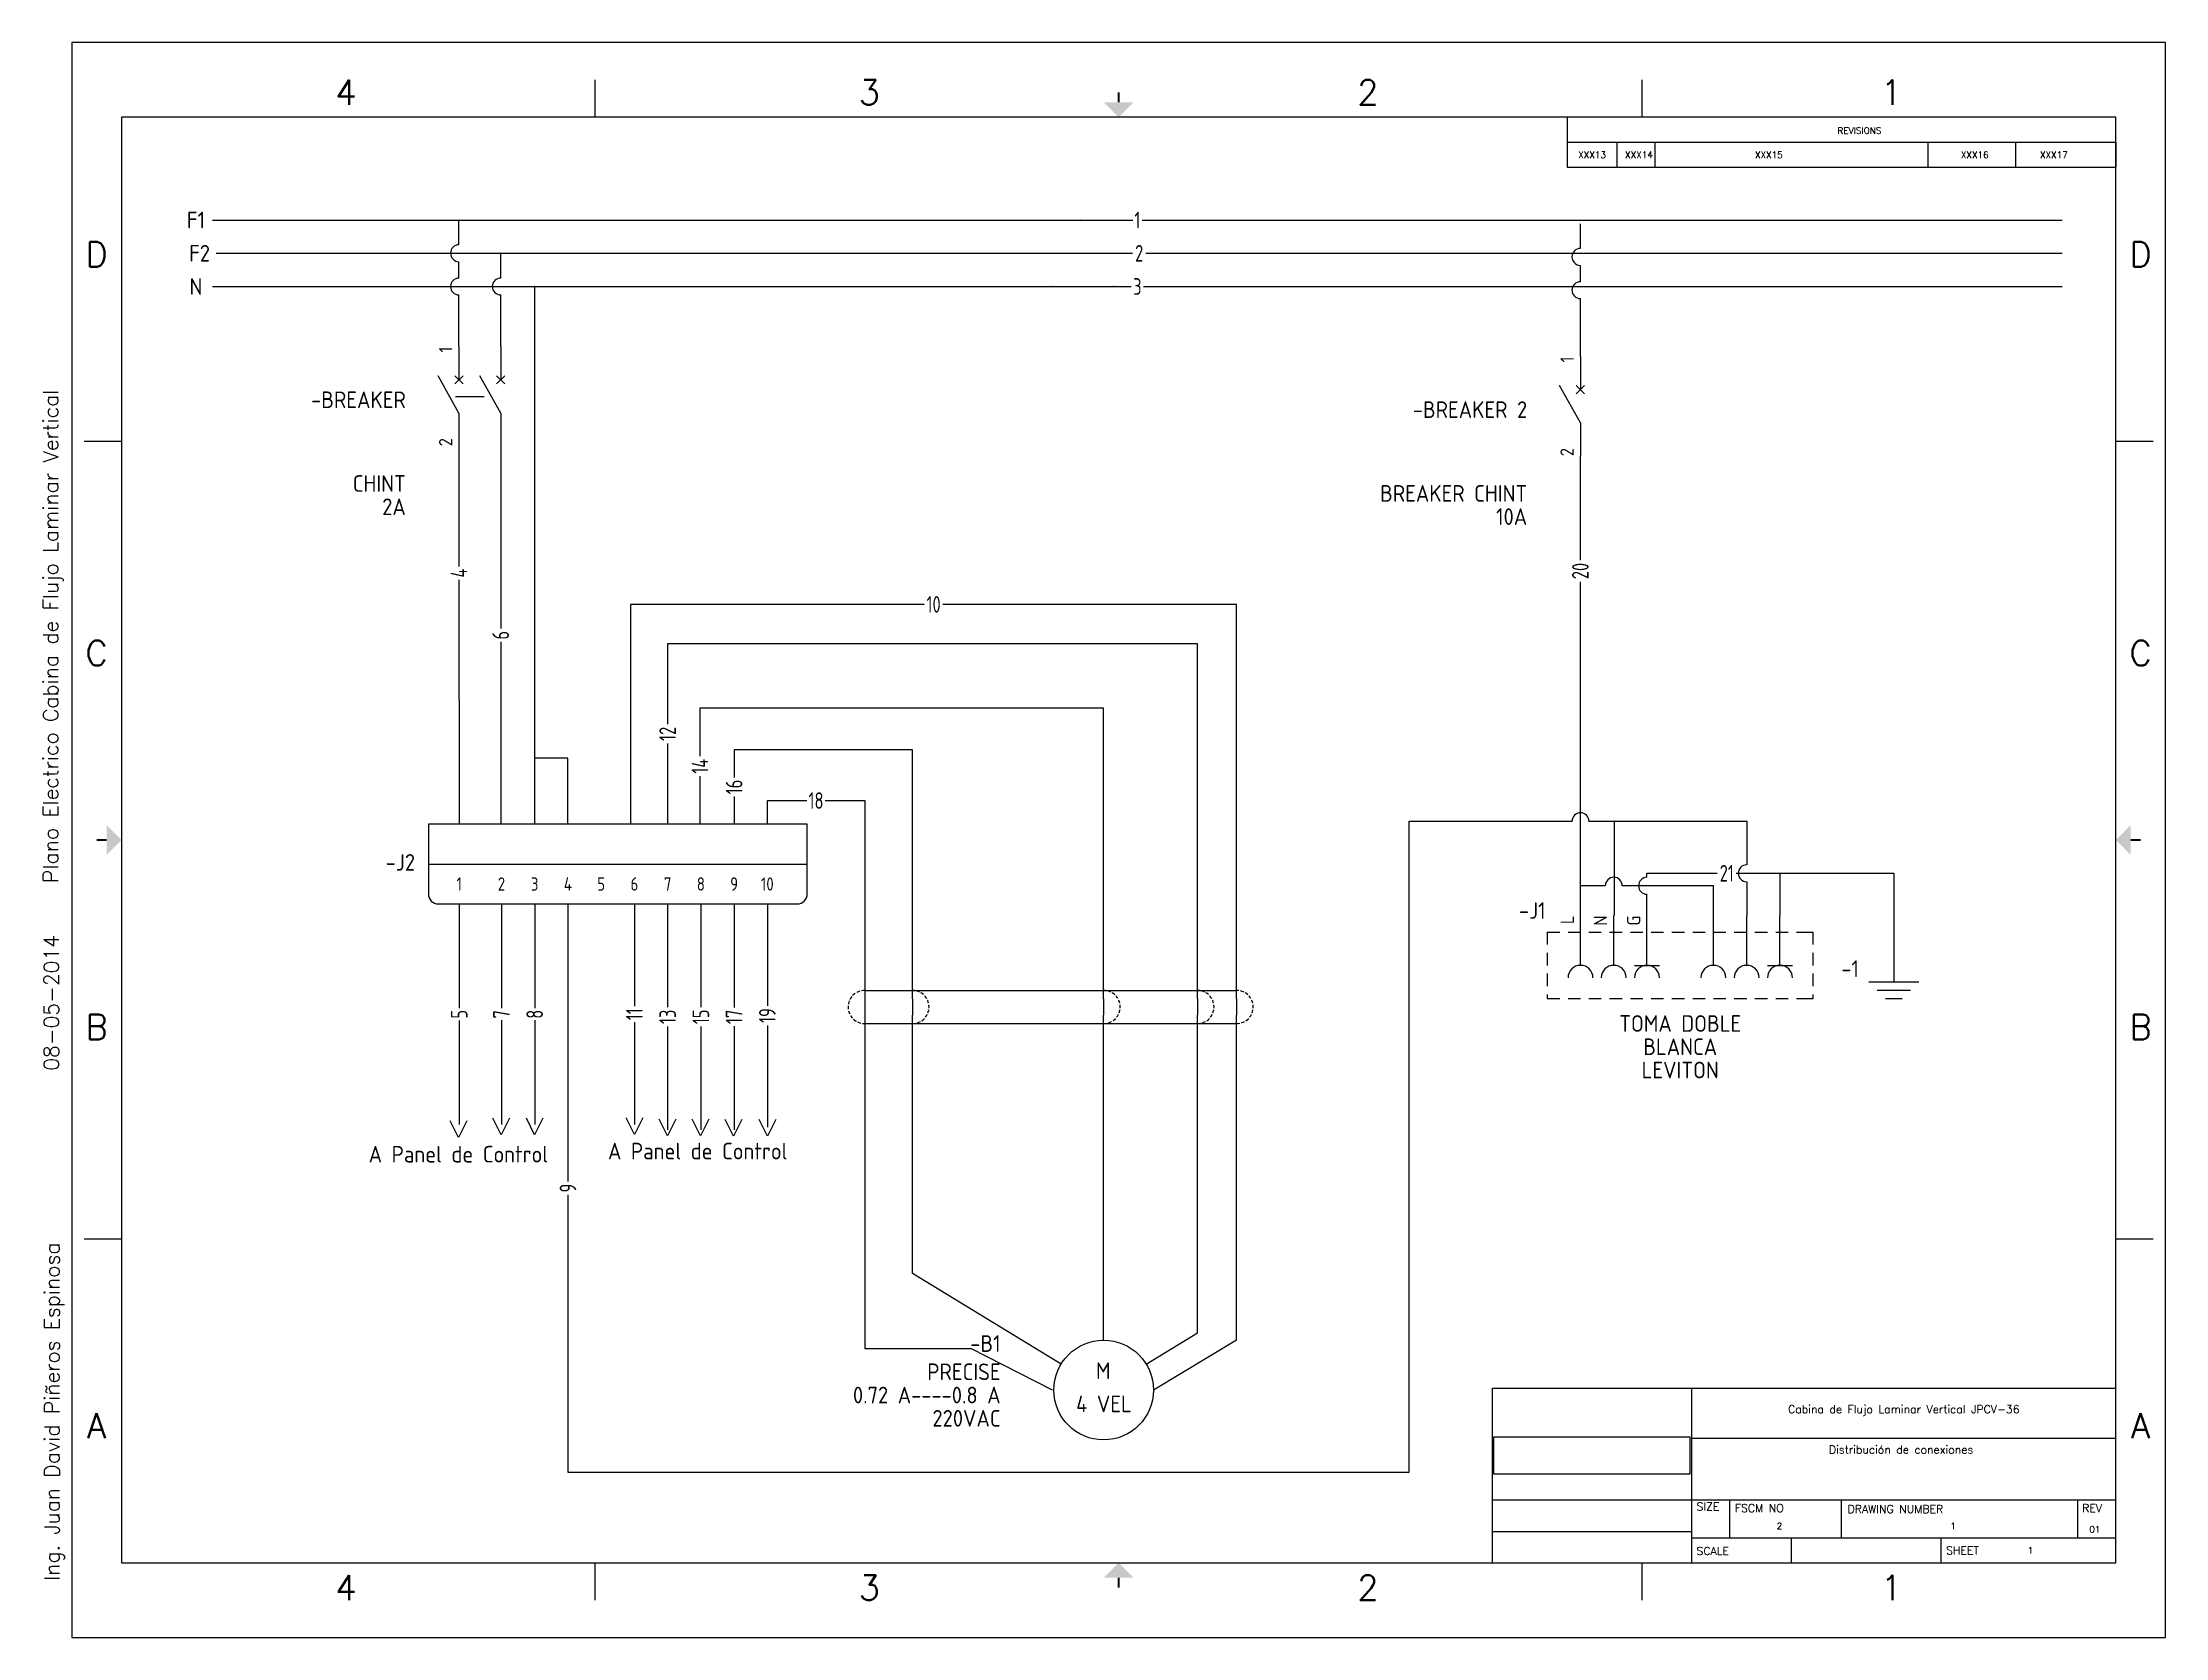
# Model space of a CAD drawing. Header units: inches. Extents: x -8 to 631, y 1 to 481.
import ezdxf
from ezdxf.enums import TextEntityAlignment as Align

# ---------------------------------------------------------------- set-up
doc = ezdxf.new("R2010")
doc.units = ezdxf.units.IN
doc.header["$MEASUREMENT"] = 0
doc.linetypes.add('DASHED', pattern=[0.75, 0.5, -0.25])
for name, color, linetype in [('BLK_12_THHN', 7, 'Continuous'), ('DESC', 150, 'Continuous'), ('LINK', 9, 'Continuous'), ('MISC', 7, 'Continuous'), ('RED_14_THHN', 20, 'Continuous'), ('SYMS', 7, 'Continuous'), ('TAGS', 150, 'Continuous'), ('TB_LABELS', 1, 'Continuous'), ('TERMS', 123, 'Continuous'), ('Title Block', 7, 'Continuous'), ('Viewport', 7, 'Continuous'), ('WHT_12_THHN', 7, 'Continuous'), ('WIRENO', 72, 'Continuous'), ('YEL_14_THHN', 2, 'Continuous')]:
    doc.layers.add(name, color=color, linetype=linetype)
doc.styles.add('Roman', font='romans')
doc.styles.add('WD', font='romans.shx')
doc.styles.add('WD_IEC', font='ISOCP2.shx', dxfattribs={"width": 0.9, "height": 4})
picture_1 = doc.add_image_def('image1.png', size_in_pixel=(369, 70))

# ---------------------------------------------------------------- blocks, each defined once
blk = doc.blocks.new('ANSI_border_C')
for p, q in [((20.5, 0.75), (20.5, 2.5)), ((14.25, 0.75), (20.5, 0.75))]:
    blk.add_line(p, q)
at = {"layer": 'Title Block'}
for p, q in [((0, 16), (0, 0)), ((21, 16), (0, 16)), ((21, 0), (21, 16)), ((5.25, 15.25), (5.25, 15.625)), ((15.75, 15.25), (15.75, 15.625)), ((0.5, 15.25), (0.5, 0.75)), ((20.5, 15.25), (0.5, 15.25)), ((15, 15.25), (15, 15)), ((20.5, 0.75), (20.5, 15.25)), ((15, 15), (20.5, 15)), ((0.125, 12), (0.5, 12)), ((20.5, 12), (20.875, 12)), ((0.125, 4), (0.5, 4)), ((20.5, 4), (20.875, 4)), ((0.5, 0.75), (20.5, 0.75)), ((5.25, 0.375), (5.25, 0.75)), ((15.75, 0.375), (15.75, 0.75)), ((0, 0), (21, 0))]:
    blk.add_line(p, q, dxfattribs=at)
at = {"layer": 'Title Block', "const_width": 0.02}
for points in [[(10.5, 15.5), (10.5, 15.4)], [(0.25, 8), (0.35, 8)], [(20.75, 8), (20.65, 8)], [(10.5, 0.5), (10.5, 0.6)]]:
    blk.add_lwpolyline(points, dxfattribs=at)
at = {"layer": 'Title Block'}
for points in [[(10.35, 15.4), (10.65, 15.4), (10.5, 15.25)], [(0.35, 7.85), (0.35, 8.15), (0.5, 8)], [(20.65, 7.85), (20.65, 8.15), (20.5, 8)], [(10.35, 0.6), (10.65, 0.6), (10.5, 0.75)]]:
    blk.add_solid(points, dxfattribs=at)
at = {"layer": 'Title Block', "style": 'Roman'}
for s, p in [('4', (2.75, 15.5)), ('3', (8, 15.5)), ('2', (13, 15.5)), ('1', (18.25, 15.5)), ('D', (0.25, 13.875)), ('D', (20.75, 13.875)), ('C', (0.25, 9.875)), ('C', (20.75, 9.875)), ('B', (0.25, 6.125)), ('B', (20.75, 6.125)), ('A', (0.25, 2.125)), ('A', (20.75, 2.125)), ('4', (2.75, 0.5)), ('3', (8, 0.5)), ('2', (13, 0.5)), ('1', (18.25, 0.5))]:
    blk.add_text(s, height=0.25, dxfattribs=at).set_placement(p, align=Align.MIDDLE_CENTER)
blk.add_text('REVISIONS', height=0.065, dxfattribs=at).set_placement((17.71, 15.083))
blk = doc.blocks.new('ANSI_REVblock_C')
blk.add_line((0, 0), (0, -0.25))
at = {"layer": 'Title Block'}
for p, q in [((-5.5, 0), (0, 0)), ((-5.5, 0), (-5.5, -0.25)), ((-5, -0.25), (-5, 0)), ((-4.62, -0.25), (-4.62, 0)), ((-1.88, -0.25), (-1.88, 0)), ((-1, -0.25), (-1, 0)), ((-5.5, -0.25), (0, -0.25))]:
    blk.add_line(p, q, dxfattribs=at)
at = {"style": 'WD'}
for tag, p in [('ZONE', (-5.391, -0.16)), ('REV', (-4.92, -0.16)), ('DESCRIPTION', (-3.618, -0.16)), ('DATE', (-1.552, -0.16)), ('APPROVED', (-0.759, -0.16))]:
    blk.add_attdef(tag, p, '', height=0.065, dxfattribs=at)
at = {"style": 'WD', "flags": 1}
blk.add_attdef('WD_TB', (-4.505, -0.154), '', height=0.03, dxfattribs=at)
blk = doc.blocks.new('ANSI_tblock_desc_C')
for p, q in [((0, 0), (0, 1.75)), ((-6.25, 0), (0, 0))]:
    blk.add_line(p, q)
at = {"layer": 'Title Block'}
for p, q in [((-6.25, 1.75), (0, 1.75)), ((-6.25, 0), (-6.25, 1.75)), ((-4.25, 0), (-4.25, 1.75)), ((-4.25, 1.25), (0, 1.25)), ((-6.25, 0.63), (0, 0.63)), ((-3.87, 0.25), (-3.87, 0.63)), ((-2.75, 0.25), (-2.75, 0.63)), ((-0.38, 0.25), (-0.38, 0.63)), ((-6.25, 0.315), (-4.25, 0.315)), ((-4.25, 0.25), (0, 0.25)), ((-3.25, 0), (-3.25, 0.25)), ((-1.75, 0), (-1.75, 0.25))]:
    blk.add_line(p, q, dxfattribs=at)
at = {"color": 0, "style": 'Roman', "flags": 8}
for tag, p in [('FNAME', (-20.636, 6.819)), ('REVDATE', (-20.636, 4.106)), ('USER', (-20.636, 1.477))]:
    blk.add_attdef(tag, p, '', height=0.15, rotation=90, dxfattribs=at)
at = {"style": 'WD'}
for tag, p in [('PROJDESC', (-2.125, 1.5)), ('TITLE1', (-2.125, 1.095)), ('TITLE2', (-2.125, 0.785))]:
    blk.add_attdef(tag, text='', height=0.08, dxfattribs=at).set_placement(p, align=Align.CENTER)
at = {"style": 'WD', "flags": 1}
blk.add_attdef('WD_TB', (-5.57, 0.177), '', height=0.086, dxfattribs=at)
at = {"style": 'WD'}
for tag, p in [('SIZE', (-4.162, 0.32)), ('FSCM_NO', (-3.4, 0.337)), ('DWG_NO', (-1.659, 0.337)), ('REV', (-0.265, 0.303)), ('SCALE', (-3.634, 0.069)), ('SHEET', (-0.883, 0.092))]:
    blk.add_attdef(tag, p, '', height=0.065, dxfattribs=at)
at = {"layer": 'TB_LABELS', "style": 'WD'}
for s, p in [('SIZE', (-4.204, 0.604)), ('FSCM NO', (-3.819, 0.588)), ('DRAWING NUMBER', (-2.689, 0.579)), ('REV', (-0.336, 0.588)), ('SCALE', (-4.204, 0.158)), ('SHEET', (-1.701, 0.164))]:
    blk.add_text(s, height=0.08, dxfattribs=at).set_placement(p, align=Align.TOP_LEFT)
blk = doc.blocks.new('HT0_LGENERIC')
at = {"style": 'WD_IEC'}
blk.add_attdef('COLOR', text='', height=2.5, dxfattribs=at).set_placement((0, 0), align=Align.MIDDLE_CENTER)
for tag, p in [('X4_TINY_DOT_DONT_REMOVE', (-2.5, 0)), ('X1_TINY_DOT_DONT_REMOVE', (2.5, 0))]:
    blk.add_attdef(tag, p, '', height=0.002, dxfattribs=at)
at = {"style": 'WD_IEC', "flags": 1}
for tag, p in [('X4TERM01', (-2.5, 0)), ('X1TERM01', (2.5, 0))]:
    blk.add_attdef(tag, p, '', height=0.2, dxfattribs=at)
blk = doc.blocks.new('VCB1')
for p, q in [((0, 7.5), (0, 2.5)), ((0, -2.5), (-3.12, 3.12)), ((0.62, 1.88), (-0.62, 3.12)), ((-0.62, 1.88), (0.62, 3.12)), ((0, -2.5), (0, -7.5))]:
    blk.add_line(p, q)
at = {"style": 'WD_IEC'}
for tag, p in [('INST', (-8, 5.25)), ('LOC', (-8, 1.75)), ('TAG1', (-8, -1.75)), ('RATING1', (-8, -6.35)), ('DESC1', (-8, -14.35)), ('DESC2', (-8, -17.85)), ('DESC3', (-8, -21.35))]:
    blk.add_attdef(tag, text='', height=2.5, dxfattribs=at).set_placement(p, align=Align.RIGHT)
blk.add_attdef('TERM01', text='', height=2, rotation=90, dxfattribs=at).set_placement((-1, 7.5), align=Align.RIGHT)
at = {"style": 'WD_IEC', "flags": 1}
for tag, p, height in [('X2TERM01', (0, 7.5), 0.32), ('MFG', (2.75, 6.5), 1.5), ('CAT', (2.75, 4), 1.5), ('X4LINK', (-2, 0), 0.32), ('X1LINK', (-0.5, 0), 0.32), ('X8TERM02', (0, -7.5), 0.32), ('ASSYCODE', (1, -9), 1), ('FAMILY', (1, -10.5), 1), ('CATDESC', (1, -12), 1), ('CONTACT', (1, -13.5), 1), ('COMMON', (2.25, -14.75), 1)]:
    blk.add_attdef(tag, p, '', height=height, dxfattribs=at)
at = {"style": 'WD_IEC'}
blk.add_attdef('TERM02', (-1, -7.5), '', height=2, rotation=90, dxfattribs=at)
at = {"lineweight": 15, "style": 'WD_IEC'}
blk.add_attdef('XREF', text='', height=2.5, dxfattribs=at).set_placement((-8, -10.35), align=Align.RIGHT)
blk = doc.blocks.new('VCB2')
for p, q in [((0, 7.5), (0, 2.5)), ((0, -2.5), (-3.12, 3.12)), ((0.62, 1.88), (-0.62, 3.12)), ((-0.62, 1.88), (0.62, 3.12)), ((0, -2.5), (0, -7.5))]:
    blk.add_line(p, q)
at = {"style": 'WD_IEC'}
blk.add_attdef('TERM01', text='', height=2, rotation=90, dxfattribs=at).set_placement((-1, 7.5), align=Align.RIGHT)
at = {"style": 'WD_IEC', "flags": 1}
for tag, p, height in [('X2TERM01', (0, 7.5), 0.32), ('X4LINK', (-2.5, 0), 0.32), ('X1LINK', (-0.5, 0), 0.32), ('X8TERM02', (0, -7.5), 0.32), ('FAMILY', (1, -10.5), 1), ('CONTACT', (1, -13.5), 1)]:
    blk.add_attdef(tag, p, '', height=height, dxfattribs=at)
at = {"style": 'WD_IEC'}
for tag, p in [('INST', (-8, 2.65)), ('LOC', (-8, -0.35)), ('TAG2', (-8, -3.35)), ('DESC1', (-8, -13.35)), ('DESC2', (-8, -16.35)), ('DESC3', (-8, -19.35))]:
    blk.add_attdef(tag, text='', height=2.5, dxfattribs=at).set_placement(p, align=Align.RIGHT)
blk.add_attdef('TERM02', (-1, -7.5), '', height=2, rotation=90, dxfattribs=at)
at = {"style": 'WD_IEC', "flags": 1}
blk.add_attdef('RATING1', text='', height=2.5, dxfattribs=at).set_placement((-8, -6.35), align=Align.RIGHT)
at = {"lineweight": 15, "style": 'WD_IEC'}
blk.add_attdef('XREF', text='', height=2.5, dxfattribs=at).set_placement((-8, -10.35), align=Align.RIGHT)
blk = doc.blocks.new('WDDOT')
for radius in [0.03, 0.0187, 0.00929]:
    blk.add_circle((0, 0), radius)
blk = doc.blocks.new('VCN1RDUP')
at = {"linetype": 'Continuous'}
for p, q in [((0, -7.5), (0, 0)), ((5, -7.5), (5, 0)), ((10, -7.5), (10, 0)), ((20, -7.5), (20, 0)), ((25, -7.5), (25, 0)), ((30, -7.5), (30, 0))]:
    blk.add_line(p, q, dxfattribs=at)
for p, q in [((-5, -2.5), (-3.125, -2.5)), ((-5, -2.5), (-5, -4.375)), ((-1.875, -2.5), (0, -2.5)), ((1.25, -2.5), (3.125, -2.5)), ((4.375, -2.5), (6.25, -2.5)), ((7.5, -2.5), (9.375, -2.5)), ((10.625, -2.5), (12.5, -2.5)), ((13.75, -2.5), (15.625, -2.5)), ((16.875, -2.5), (18.75, -2.5)), ((20, -2.5), (21.875, -2.5)), ((23.125, -2.5), (25, -2.5)), ((26.25, -2.5), (28.125, -2.5)), ((29.375, -2.5), (31.25, -2.5)), ((32.5, -2.5), (35, -2.5)), ((35, -4.375), (35, -2.5)), ((-5, -5.625), (-5, -7.5)), ((35, -7.5), (35, -5.625)), ((-5, -8.75), (-5, -10.625)), ((8.125, -7.5), (11.875, -7.5)), ((28.125, -7.5), (31.875, -7.5)), ((35, -10.625), (35, -8.75)), ((-5, -11.875), (-5, -12.5)), ((-5, -12.5), (-3.125, -12.5)), ((-1.875, -12.5), (0, -12.5)), ((1.25, -12.5), (3.125, -12.5)), ((4.375, -12.5), (6.25, -12.5)), ((7.5, -12.5), (9.375, -12.5)), ((10.625, -12.5), (12.5, -12.5)), ((13.75, -12.5), (15.625, -12.5)), ((16.875, -12.5), (18.75, -12.5)), ((20, -12.5), (21.875, -12.5)), ((23.125, -12.5), (25, -12.5)), ((26.25, -12.5), (28.125, -12.5)), ((29.375, -12.5), (31.25, -12.5)), ((32.5, -12.5), (35, -12.5)), ((35, -12.5), (35, -11.875))]:
    blk.add_line(p, q)
for centre in [(0, -9.375), (5, -9.375), (10, -9.375), (20, -9.375), (25, -9.375), (30, -9.375)]:
    blk.add_arc(centre, 1.875, 0, 180)
at = {"style": 'WD_IEC'}
for tag, p in [('INST', (-5.25, 10)), ('LOC', (-5.25, 6.5)), ('RATING1', (-5.25, 3)), ('TAG1', (-5.25, -0.5))]:
    blk.add_attdef(tag, text='', height=2.5, dxfattribs=at).set_placement(p, align=Align.RIGHT)
at = {"style": 'WD_IEC', "flags": 1}
for tag, p, height in [('X2TERM01', (0, 0), 0.32), ('X2TERM02', (5, 0), 0.32), ('X2TERM03', (10, 0), 0.32), ('X2TERM04', (20, 0), 0.32), ('X2TERM05', (25, 0), 0.32), ('X2TERM06', (30, 0), 0.32), ('ASSYCODE', (36, -14), 1), ('FAMILY', (36, -15.5), 1), ('CATDESC', (36, -17), 1)]:
    blk.add_attdef(tag, p, '', height=height, dxfattribs=at)
at = {"style": 'WD_IEC', "flags": 9}
for tag, p in [('MFG', (-6, -4)), ('CAT', (-6, -6.5))]:
    blk.add_attdef(tag, text='', height=1.5, dxfattribs=at).set_placement(p, align=Align.RIGHT)
at = {"style": 'WD_IEC'}
for tag, p in [('TERM01', (-1, 0)), ('TERM02', (4, 0)), ('TERM03', (9, 0)), ('TERM04', (19, 0)), ('TERM05', (24, 0)), ('TERM06', (29, 0))]:
    blk.add_attdef(tag, text='', height=2, rotation=90, dxfattribs=at).set_placement(p, align=Align.RIGHT)
at = {"lineweight": 15, "style": 'WD_IEC'}
blk.add_attdef('XREF', text='', height=2.5, dxfattribs=at).set_placement((-6, -11.5), align=Align.RIGHT)
at = {"style": 'WD_IEC'}
for tag, p in [('DESC1', (15, -16.25)), ('DESC2', (15, -19.75)), ('DESC3', (15, -23.25))]:
    blk.add_attdef(tag, text='', height=2.5, dxfattribs=at).set_placement(p, align=Align.MIDDLE)
blk = doc.blocks.new('VGND2')
for p, q in [((0, 0), (0, -5)), ((-3.75, -5), (3.75, -5)), ((-2.5, -6.25), (2.5, -6.25)), ((-1.25, -7.5), (1.25, -7.5))]:
    blk.add_line(p, q)
at = {"style": 'WD_IEC'}
for tag, p in [('INST', (-5.25, 2.75)), ('LOC', (-5.25, -0.75)), ('TAG1', (-5.25, -4.25))]:
    blk.add_attdef(tag, text='', height=2.5, dxfattribs=at).set_placement(p, align=Align.RIGHT)
at = {"style": 'WD_IEC', "flags": 1}
blk.add_attdef('X2TERM01', (0, 0), '', height=0.32, dxfattribs=at)
blk = doc.blocks.new('VCN1_1PJ_C9C')
at = {"layer": 'SYMS'}
for p, q in [((-12, 12), (-12, -9)), ((102, 12), (-12, 12)), ((102, -9), (102, 12)), ((-12, 0), (102, 0)), ((-9, -12), (99, -12))]:
    blk.add_line(p, q, dxfattribs=at)
for centre, start, end in [((-9, -9), 180, 270), ((99, -9), 270, 0)]:
    blk.add_arc(centre, 3, start, end, dxfattribs=at)
at = {"layer": 'SYMS', "linetype": 'Continuous', "style": 'WD_IEC', "width": 0.9, "flags": 8}
for tag, p in [('TERMDESC01J', (-2, 16)), ('TERMDESC02J', (8, 16)), ('TERMDESC03J', (18, 16)), ('TERMDESC04J', (28, 16)), ('TERMDESC05J', (38, 16)), ('TERMDESC06J', (48, 16)), ('TERMDESC07J', (58, 16)), ('TERMDESC08J', (68, 16)), ('TERMDESC09J', (78, 16)), ('TERMDESC10J', (88, 16))]:
    blk.add_attdef(tag, p, '', height=4, rotation=90, dxfattribs=at)
at = {"layer": 'SYMS', "style": 'WD_IEC'}
for tag, p in [('DESC1', (-16, 33)), ('DESC2', (-16, 26)), ('DESC3', (-16, 19)), ('INST', (-16, 12)), ('LOC', (-16, 5)), ('TAG1', (-16, -2)), ('XREF', (-16, -9.82))]:
    blk.add_attdef(tag, text='', height=5, dxfattribs=at).set_placement(p, align=Align.RIGHT)
at = {"layer": 'SYMS', "linetype": 'Continuous', "style": 'WD_IEC', "width": 0.9, "flags": 8}
for tag, p in [('X2WIRE01J', (2, 16)), ('X2WIRE02J', (12, 16)), ('X2WIRE03J', (22, 16)), ('X2WIRE04J', (32, 16)), ('X2WIRE05J', (42, 16)), ('X2WIRE06J', (52, 16)), ('X2WIRE07J', (62, 16)), ('X2WIRE08J', (72, 16)), ('X2WIRE09J', (82, 16)), ('X2WIRE10J', (92, 16))]:
    blk.add_attdef(tag, text='', height=4, rotation=90, dxfattribs=at).set_placement(p, align=Align.TOP_LEFT)
at = {"layer": 'SYMS', "linetype": 'Continuous', "style": 'WD_IEC', "width": 0.9}
for tag, flags, p in [('TERM01J', 9, (0, 6)), ('TERM02J', 9, (10, 6)), ('TERM03J', 9, (20, 6)), ('TERM04J', 9, (30, 6)), ('TERM05J', 9, (40, 6)), ('TERM06J', 9, (50, 6)), ('TERM07J', 9, (60, 6)), ('TERM08J', 9, (70, 6)), ('TERM09J', 9, (80, 6)), ('TERM10J', 9, (90, 6)), ('TERM01P', 8, (0, -6)), ('TERM02P', 8, (10, -6)), ('TERM03P', 8, (20, -6)), ('TERM04P', 8, (30, -6)), ('TERM05P', 8, (40, -6)), ('TERM06P', 8, (50, -6)), ('TERM07P', 8, (60, -6)), ('TERM08P', 8, (70, -6)), ('TERM09P', 8, (80, -6)), ('TERM10P', 8, (90, -6))]:
    blk.add_attdef(tag, text='', height=4, dxfattribs=dict(at, flags=flags)).set_placement(p, align=Align.MIDDLE_CENTER)
at = {"layer": 'SYMS', "style": 'WD_IEC', "flags": 1}
for tag, p in [('X2TERM01J', (0, 12)), ('X2TERM02J', (10, 12)), ('X2TERM03J', (20, 12)), ('X2TERM04J', (30, 12)), ('X2TERM05J', (40, 12)), ('X2TERM06J', (50, 12)), ('X2TERM07J', (60, 12)), ('X2TERM08J', (70, 12)), ('X2TERM09J', (80, 12)), ('X2TERM10J', (90, 12)), ('X8TERM01P', (0, -12)), ('X8TERM02P', (10, -12)), ('X8TERM03P', (20, -12)), ('X8TERM04P', (30, -12)), ('X8TERM05P', (40, -12)), ('X8TERM06P', (50, -12)), ('X8TERM07P', (60, -12)), ('X8TERM08P', (70, -12)), ('X8TERM09P', (80, -12)), ('X8TERM10P', (90, -12))]:
    blk.add_attdef(tag, p, '', height=0.02, dxfattribs=at)
at = {"layer": 'SYMS', "color": 7, "style": 'WD_IEC'}
for tag, p in [('X2_TINY_DOT_DONT_REMOVE_01J', (0, 12)), ('X2_TINY_DOT_DONT_REMOVE_02J', (10, 12)), ('X2_TINY_DOT_DONT_REMOVE_03J', (20, 12)), ('X2_TINY_DOT_DONT_REMOVE_04J', (30, 12)), ('X2_TINY_DOT_DONT_REMOVE_05J', (40, 12)), ('X2_TINY_DOT_DONT_REMOVE_06J', (50, 12)), ('X2_TINY_DOT_DONT_REMOVE_07J', (60, 12)), ('X2_TINY_DOT_DONT_REMOVE_08J', (70, 12)), ('X2_TINY_DOT_DONT_REMOVE_09J', (80, 12)), ('X2_TINY_DOT_DONT_REMOVE_10J', (90, 12)), ('X8_TINY_DOT_DONT_REMOVE_01P', (0, -12)), ('X8_TINY_DOT_DONT_REMOVE_02P', (10, -12)), ('X8_TINY_DOT_DONT_REMOVE_03P', (20, -12)), ('X8_TINY_DOT_DONT_REMOVE_04P', (30, -12)), ('X8_TINY_DOT_DONT_REMOVE_05P', (40, -12)), ('X8_TINY_DOT_DONT_REMOVE_06P', (50, -12)), ('X8_TINY_DOT_DONT_REMOVE_07P', (60, -12)), ('X8_TINY_DOT_DONT_REMOVE_08P', (70, -12)), ('X8_TINY_DOT_DONT_REMOVE_09P', (80, -12)), ('X8_TINY_DOT_DONT_REMOVE_10P', (90, -12))]:
    blk.add_attdef(tag, p, '', height=0.0002, dxfattribs=at)
at = {"layer": 'SYMS', "style": 'WD_IEC', "width": 0.9}
for tag, p, flags in [('X1LINK', (106, 0), 1), ('ACE_FLAG', (-2.74, -6.39), 9), ('WDBLKNAM', (-2.59, -3.41), 9), ('GENDER', (-2.3, -9.45), 9), ('FAMILY', (6.31, -7.47), 9)]:
    blk.add_attdef(tag, p, '', height=1, dxfattribs=dict(at, flags=flags))
at = {"layer": 'SYMS', "linetype": 'Continuous', "style": 'WD_IEC', "width": 0.9, "flags": 9}
for tag, p in [('ASSYCODE', (5.96, -9.77)), ('MFG', (6.46, -12.65)), ('CAT', (6.4, -15.35)), ('CATDESC', (6.4, -18.04))]:
    blk.add_attdef(tag, p, '', height=2, dxfattribs=at)
at = {"layer": 'SYMS', "linetype": 'Continuous', "style": 'WD_IEC', "width": 0.9, "flags": 8}
for tag, p in [('TERMDESC01P', (-2, -16)), ('TERMDESC02P', (8, -16)), ('TERMDESC03P', (18, -16)), ('TERMDESC04P', (28, -16)), ('TERMDESC05P', (38, -16)), ('TERMDESC06P', (48, -16)), ('TERMDESC07P', (58, -16)), ('TERMDESC08P', (68, -16)), ('TERMDESC09P', (78, -16)), ('TERMDESC10P', (88, -16))]:
    blk.add_attdef(tag, text='', height=4, rotation=90, dxfattribs=at).set_placement(p, align=Align.RIGHT)
for tag, p in [('X8WIRE01P', (2, -16)), ('X8WIRE02P', (12, -16)), ('X8WIRE03P', (22, -16)), ('X8WIRE04P', (32, -16)), ('X8WIRE05P', (42, -16)), ('X8WIRE06P', (52, -16)), ('X8WIRE07P', (62, -16)), ('X8WIRE08P', (72, -16)), ('X8WIRE09P', (82, -16)), ('X8WIRE10P', (92, -16))]:
    blk.add_attdef(tag, text='', height=4, rotation=90, dxfattribs=at).set_placement(p, align=Align.TOP_RIGHT)
blk = doc.blocks.new('VMO14')
blk.add_line((20, 7.5), (7.5, 0))
blk.add_circle((0, 0), 7.5)
at = {"style": 'WD_IEC'}
for tag, p in [('INST', (-15.5, 12.75)), ('LOC', (-15.5, 9.25)), ('TAG1', (-15.5, 5.75)), ('DESC1', (-15.5, 1.5)), ('DESC2', (-15.5, -2)), ('DESC3', (-15.5, -5.5)), ('RATING1', (-15.5, -9)), ('RATING2', (-15.5, -12.5)), ('RATING3', (-15.5, -16))]:
    blk.add_attdef(tag, text='', height=2.5, dxfattribs=at).set_placement(p, align=Align.RIGHT)
blk.add_attdef('TERM02', (-0.81, 7.4), '', height=2, rotation=90, dxfattribs=at)
for tag, p in [('TERM04', (19, 10)), ('TERM01', (-7.47, 4.61)), ('TERM03', (9.66, 4.61))]:
    blk.add_attdef(tag, text='', height=2, rotation=90, dxfattribs=at).set_placement(p, align=Align.RIGHT)
at = {"style": 'WD_IEC', "flags": 1}
for tag, p, height in [('MFG', (22.75, 9), 1.5), ('X2TERM02', (0, 7.5), 0.32), ('X2TERM04', (20, 7.5), 0.32), ('CAT', (22.75, 6.5), 1.5), ('X0TERM01', (-6.4, 3.9), 0.32), ('X0TERM03', (6.4, 3.9), 0.32), ('X4LINK', (-7.5, 0), 0.32), ('X1LINK', (7.5, 0), 0.32), ('ASSYCODE', (1, -9), 1), ('FAMILY', (1, -10.5), 1), ('CATDESC', (1, -12), 1)]:
    blk.add_attdef(tag, p, '', height=height, dxfattribs=at)
at = {"style": 'WD_IEC'}
for tag, p in [('M', (-0.06, 1.67)), ('3~', (0.05, -3.33))]:
    blk.add_attdef(tag, text='', height=2.5, dxfattribs=at).set_placement(p, align=Align.CENTER)
at = {"lineweight": 15, "style": 'WD_IEC'}
blk.add_attdef('XREF', text='', height=2.5, dxfattribs=at).set_placement((-15.5, -19.5), align=Align.RIGHT)
blk = doc.blocks.new('VS0_11')
blk.add_line((0, 1.25), (0, -1.25))
at = {"linetype": 'DASHED'}
blk.add_arc((0, 0), 2.5, 90, 270, dxfattribs=at)
at = {"style": 'WD_IEC', "flags": 1}
for tag, p in [('X1LINKR', (0, 2.5)), ('X2TERM01', (0, 1.25)), ('X8TERM01', (0, -1.25)), ('X1LINKL', (0, -2.5))]:
    blk.add_attdef(tag, p, '', height=0.32, dxfattribs=at)
blk = doc.blocks.new('VS0_21')
blk.add_line((0, 1.25), (0, -1.25))
at = {"linetype": 'DASHED'}
blk.add_arc((0, 0), 2.5, 270, 90, dxfattribs=at)
at = {"style": 'WD_IEC', "flags": 1}
blk.add_attdef('X1TERMDESC02', text='', height=2, rotation=90, dxfattribs=at).set_placement((3.76, 0.25), align=Align.TOP_LEFT)
for tag, p in [('WD_NOTJUMPERED', (2.5, 1.79)), ('X1TERM02', (2.5, 0))]:
    blk.add_attdef(tag, p, '', height=0.32, rotation=90, dxfattribs=at)
for tag, p in [('X4LINKR', (0, 2.5)), ('X2TERM01', (0, 1.25)), ('X8TERM01', (0, -1.25)), ('X4LINKL', (0, -2.5))]:
    blk.add_attdef(tag, p, '', height=0.32, dxfattribs=at)
blk = doc.blocks.new('HA1X4')
blk.add_lwpolyline([(1.25, 2.5), (0, 0), (-1.25, 2.5)])
at = {"style": 'WD_IEC', "flags": 1}
blk.add_attdef('X2TERM01', (0, 0), '', height=0.32, dxfattribs=at)
at = {"style": 'WD_IEC', "flags": 8}
for tag, p in [('DESC1', (0, -3.75)), ('DESC2', (0, -7.6))]:
    blk.add_attdef(tag, text='', height=2.5, dxfattribs=at).set_placement(p, align=Align.CENTER)
blk = doc.blocks.new('WD_WNH1')
at = {"style": 'WD_IEC', "width": 0.8}
blk.add_attdef('WIRENO', text='', height=2.5, dxfattribs=at).set_placement((0, 0), align=Align.MIDDLE_CENTER)
at = {"style": 'WD_IEC'}
for tag, p in [('X4_TINY_DOT_DONT_REMOVE', (-1, 0)), ('X1_TINY_DOT_DONT_REMOVE', (1, 0))]:
    blk.add_attdef(tag, p, '', height=0.002, dxfattribs=at)
at = {"style": 'WD_IEC', "flags": 1}
for tag, p in [('X4TERM01', (-1, 0)), ('X1TERM01', (1, 0))]:
    blk.add_attdef(tag, p, '', height=0.2, dxfattribs=at)
for tag, p in [('W04USER', (0, 0.375)), ('W05USER', (0, 0.25)), ('W03USER', (0, 0.5)), ('W06USER', (0, 0.125)), ('W07USER', (0, 0)), ('W02USER', (0, 0.625)), ('W01USER', (0, 0.75)), ('W08USER', (0, -0.125)), ('W09USER', (0, -0.25)), ('W10USER', (0, -0.375))]:
    blk.add_attdef(tag, text='', height=0.08, dxfattribs=at).set_placement(p, align=Align.CENTER)
blk = doc.blocks.new('WD_WNV1')
at = {"style": 'WD_IEC', "width": 0.8}
blk.add_attdef('WIRENO', text='', height=2.5, rotation=90, dxfattribs=at).set_placement((0, 0), align=Align.MIDDLE_CENTER)
at = {"style": 'WD_IEC', "flags": 1}
for tag, p in [('W04USER', (0, 0.375)), ('W05USER', (0, 0.25)), ('W03USER', (0, 0.5)), ('W06USER', (0, 0.125)), ('W07USER', (0, 0)), ('W02USER', (0, 0.625)), ('W01USER', (0, 0.75)), ('W08USER', (0, -0.125)), ('W09USER', (0, -0.25)), ('W10USER', (0, -0.375))]:
    blk.add_attdef(tag, text='', height=0.08, dxfattribs=at).set_placement(p, align=Align.CENTER)
at = {"style": 'WD_IEC'}
for tag, p in [('X2_TINY_DOT_DONT_REMOVE', (0, 1)), ('X8_TINY_DOT_DONT_REMOVE', (0, -1))]:
    blk.add_attdef(tag, p, '', height=0.002, dxfattribs=at)
at = {"style": 'WD_IEC', "flags": 1}
for tag, p in [('X2TERM01', (0, 1)), ('X8TERM01', (0, -1))]:
    blk.add_attdef(tag, p, '', height=0.2, dxfattribs=at)

msp = doc.modelspace()

# ---------------------------------------------------------------- linework, layer by layer
msp.add_line((295.67, 75.6), (271.02, 88.12))
at = {"layer": 'BLK_12_THHN'}
for p, q in [((168.71, 312.04), (168.71, 245.89)), ((257.07, 312.04), (168.71, 312.04)), ((351.03, 312.04), (262.67, 312.04)), ((351.03, 193.38), (351.03, 312.04)), ((117.13, 221.89), (117.13, 190.57)), ((169.84, 221.89), (169.84, 191.09)), ((179.84, 221.89), (179.84, 190.79)), ((189.84, 221.89), (189.84, 190.79)), ((199.84, 221.89), (199.84, 190.71)), ((209.84, 221.89), (209.84, 191.24)), ((117.13, 186.8), (117.13, 155.48)), ((169.84, 186.29), (169.84, 155.48)), ((209.84, 185.35), (209.84, 154.7)), ((351.03, 90.6), (351.03, 188.38)), ((179.84, 185.02), (179.84, 153.92)), ((189.84, 185.02), (189.84, 153.92)), ((199.84, 185.11), (199.84, 153.92))]:
    msp.add_line(p, q, dxfattribs=at)
at = {"layer": 'LINK'}
for points in [[(116.06, 374.6), (124.62, 374.6)], [(239.14, 195.88), (351.03, 195.88)], [(239.14, 185.88), (351.03, 185.88)]]:
    msp.add_lwpolyline(points, dxfattribs=at)
at = {"layer": 'RED_14_THHN'}
for p, q in [((44.01, 417.69), (319.75, 417.69)), ((129.62, 410.23), (129.62, 417.69)), ((323.69, 417.69), (599.43, 417.69)), ((129.62, 389.6), (129.62, 405.15)), ((129.62, 359.6), (129.62, 304.76)), ((129.62, 300.72), (129.62, 245.89)), ((129.84, 221.89), (129.84, 190.49)), ((129.84, 186.89), (129.84, 155.48))]:
    msp.add_line(p, q, dxfattribs=at)
at = {"layer": 'RED_14_THHN', "color": 5}
for p, q in [((253.5, 268.27), (199.84, 268.27)), ((199.84, 268.27), (199.84, 259.98)), ((253.5, 193.38), (253.5, 268.27)), ((199.84, 254.18), (199.84, 245.89)), ((253.5, 110.66), (253.5, 188.38)), ((298.22, 83.4), (253.5, 110.66))]:
    msp.add_line(p, q, dxfattribs=at)
at = {"layer": 'RED_14_THHN'}
msp.add_arc((129.62, 407.69), 2.54, 90, 270, dxfattribs=at)
at = {"layer": 'WHT_12_THHN'}
for p, q in [((42.92, 427.69), (319.78, 427.69)), ((117.06, 420.23), (117.06, 427.69)), ((322.58, 427.69), (599.43, 427.69)), ((454.47, 419.13), (454.47, 426.59)), ((117.06, 410.23), (117.06, 415.15)), ((454.47, 409.13), (454.47, 414.05)), ((42.92, 407.69), (319.29, 407.69)), ((117.06, 389.6), (117.06, 405.15)), ((139.84, 245.89), (139.84, 407.69)), ((323.06, 407.69), (599.43, 407.69)), ((454.47, 386.63), (454.47, 404.05)), ((117.06, 359.6), (117.06, 323.46)), ((454.47, 325.32), (454.47, 356.63)), ((117.06, 319.46), (117.06, 283.32)), ((454.47, 287.52), (454.47, 318.82)), ((454.51, 287.52), (454.47, 287.52)), ((454.51, 218.41), (454.51, 287.52)), ((117.06, 283.32), (117.13, 283.32)), ((117.13, 283.32), (117.13, 245.89)), ((149.84, 265.75), (139.84, 265.75)), ((149.84, 245.89), (149.84, 265.75)), ((209.84, 245.89), (209.84, 253)), ((209.84, 253), (221.69, 253)), ((227.29, 253), (239.14, 253)), ((239.14, 253), (239.14, 193.38)), ((402.94, 50.89), (402.94, 246.81)), ((402.94, 246.81), (451.97, 246.81)), ((457.05, 246.81), (464.68, 246.81)), ((464.68, 246.81), (464.68, 218.41)), ((464.68, 246.81), (504.51, 246.81)), ((504.51, 246.81), (504.51, 233.65)), ((474.51, 229.9), (474.51, 231.11)), ((474.51, 231.11), (495.66, 231.11)), ((501.36, 231.11), (514.51, 231.11)), ((514.51, 231.11), (514.51, 218.41)), ((514.51, 231.11), (548.79, 231.11)), ((548.79, 231.11), (548.79, 208.4)), ((461.97, 227.36), (454.51, 227.36)), ((494.51, 227.36), (467.05, 227.36)), ((474.51, 218.41), (474.51, 224.82)), ((494.51, 218.41), (494.51, 227.36)), ((504.51, 228.57), (504.51, 218.41)), ((139.84, 221.89), (139.84, 190.49)), ((149.84, 221.89), (149.84, 138.41)), ((139.84, 186.89), (139.84, 155.48)), ((239.14, 188.38), (239.14, 88.12)), ((149.84, 134.37), (149.84, 50.89)), ((239.14, 88.12), (271.02, 88.12)), ((149.84, 50.89), (402.94, 50.89))]:
    msp.add_line(p, q, dxfattribs=at)
for centre, start, end in [((117.06, 417.69), 90, 270), ((454.47, 416.59), 90, 270), ((117.06, 407.69), 90, 270), ((454.47, 406.59), 90, 270), ((454.51, 246.81), 0, 180), ((504.51, 231.11), 90, 270), ((464.51, 227.36), 0, 180), ((474.51, 227.36), 90, 270)]:
    msp.add_arc(centre, 2.54, start, end, dxfattribs=at)
at = {"layer": 'YEL_14_THHN', "color": 1}
for p, q in [((339.25, 300.21), (179.84, 300.21)), ((179.84, 300.21), (179.84, 275.97)), ((339.25, 193.38), (339.25, 300.21)), ((179.84, 270.13), (179.84, 245.89)), ((339.25, 92.8), (339.25, 188.38)), ((323.84, 83.4), (339.25, 92.8))]:
    msp.add_line(p, q, dxfattribs=at)
at = {"layer": 'YEL_14_THHN'}
for p, q in [((311.03, 280.77), (189.56, 280.77)), ((189.56, 280.77), (189.56, 266.33)), ((311.03, 193.38), (311.03, 280.77)), ((189.56, 260.33), (189.56, 245.89)), ((311.03, 90.6), (311.03, 188.38))]:
    msp.add_line(p, q, dxfattribs=at)

# ---------------------------------------------------------------- block references
at = {"xscale": 30, "yscale": 30, "zscale": 30}
msp.add_blockref('ANSI_REVblock_C', (615.54, 451.13), dxfattribs=at).add_auto_attribs({'ZONE': 'XXX13', 'REV': 'XXX14', 'DESCRIPTION': 'XXX15', 'DATE': 'XXX16', 'APPROVED': 'XXX17'})
ref = msp.add_blockref('ANSI_tblock_desc_C', (615.54, 23.63), dxfattribs=dict(xscale=30, yscale=30, zscale=30))
ref.add_attrib('PROJDESC', 'Cabina de Flujo Laminar Vertical JPCV-36', dxfattribs={"height": 2.4, "style": 'WD'}).set_placement((551.79, 68.63), align=Align.CENTER)
ref.add_attrib('TITLE1', 'Distribución de conexiones ', dxfattribs={"height": 2.4, "style": 'WD'}).set_placement((551.79, 56.48), align=Align.CENTER)
ref.add_attrib('FSCM_NO', '2', (513.53, 33.72), dxfattribs={"height": 1.95, "style": 'WD'})
ref.add_attrib('DWG_NO', '1', (565.78, 33.72), dxfattribs={"height": 1.95, "style": 'WD'})
ref.add_attrib('REV', '01', (607.6, 32.72), dxfattribs={"height": 1.95, "style": 'WD'})
ref.add_attrib('SHEET', '1', (589.05, 26.4), dxfattribs={"height": 1.95, "style": 'WD'})
ref.add_attrib('FNAME', 'Plano Electrico Cabina de Flujo Laminar Vertical ', (-3.55, 228.21), dxfattribs={"color": 0, "height": 4.5, "rotation": 90, "style": 'Roman', "flags": 8})
ref.add_attrib('REVDATE', '08-05-2014', (-3.32, 171.67), dxfattribs={"color": 0, "height": 4.5, "rotation": 90, "style": 'Roman', "flags": 8})
ref.add_attrib('USER', 'Ing. Juan David Piñeros Espinosa', (-3.17, 18.21), dxfattribs={"color": 0, "height": 4.5, "rotation": 90, "style": 'Roman', "flags": 8})
ref = msp.add_blockref('VCN1_1PJ_C9C', (119.84, 233.89))
ref.add_attrib('TAG1', '-J2', dxfattribs={"layer": 'TAGS', "height": 5, "style": 'WD_IEC'}).set_placement((103.84, 231.89), align=Align.RIGHT)
ref.add_attrib('X8_TINY_DOT_DONT_REMOVE_01P', '.', (117.13, 221.89), dxfattribs={"layer": 'MISC', "color": 7, "height": 0.0002, "style": 'WD_IEC'})
ref.add_attrib('X2_TINY_DOT_DONT_REMOVE_01J', '.', (117.13, 245.89), dxfattribs={"layer": 'MISC', "color": 7, "height": 0.0002, "style": 'WD_IEC'})
ref.add_attrib('TERM01P', '1', dxfattribs={"layer": 'TERMS', "linetype": 'Continuous', "height": 4, "style": 'WD_IEC', "width": 0.9, "flags": 8}).set_placement((117.13, 227.89), align=Align.MIDDLE_CENTER)
ref.add_attrib('X8_TINY_DOT_DONT_REMOVE_02P', '.', (129.84, 221.89), dxfattribs={"layer": 'MISC', "color": 7, "height": 0.0002, "style": 'WD_IEC'})
ref.add_attrib('X2_TINY_DOT_DONT_REMOVE_02J', '.', (129.84, 245.89), dxfattribs={"layer": 'MISC', "color": 7, "height": 0.0002, "style": 'WD_IEC'})
ref.add_attrib('TERM02P', '2', dxfattribs={"layer": 'TERMS', "linetype": 'Continuous', "height": 4, "style": 'WD_IEC', "width": 0.9, "flags": 8}).set_placement((129.84, 227.89), align=Align.MIDDLE_CENTER)
ref.add_attrib('X8_TINY_DOT_DONT_REMOVE_03P', '.', (139.84, 221.89), dxfattribs={"layer": 'MISC', "color": 7, "height": 0.0002, "style": 'WD_IEC'})
ref.add_attrib('X2_TINY_DOT_DONT_REMOVE_03J', '.', (139.84, 245.89), dxfattribs={"layer": 'MISC', "color": 7, "height": 0.0002, "style": 'WD_IEC'})
ref.add_attrib('TERM03P', '3', dxfattribs={"layer": 'TERMS', "linetype": 'Continuous', "height": 4, "style": 'WD_IEC', "width": 0.9, "flags": 8}).set_placement((139.84, 227.89), align=Align.MIDDLE_CENTER)
ref.add_attrib('X8_TINY_DOT_DONT_REMOVE_04P', '.', (149.84, 221.89), dxfattribs={"layer": 'MISC', "color": 7, "height": 0.0002, "style": 'WD_IEC'})
ref.add_attrib('X2_TINY_DOT_DONT_REMOVE_04J', '.', (149.84, 245.89), dxfattribs={"layer": 'MISC', "color": 7, "height": 0.0002, "style": 'WD_IEC'})
ref.add_attrib('TERM04P', '4', dxfattribs={"layer": 'TERMS', "linetype": 'Continuous', "height": 4, "style": 'WD_IEC', "width": 0.9, "flags": 8}).set_placement((149.84, 227.89), align=Align.MIDDLE_CENTER)
ref.add_attrib('X8_TINY_DOT_DONT_REMOVE_05P', '.', (159.84, 221.89), dxfattribs={"layer": 'MISC', "color": 7, "height": 0.0002, "style": 'WD_IEC'})
ref.add_attrib('X2_TINY_DOT_DONT_REMOVE_05J', '.', (159.84, 245.89), dxfattribs={"layer": 'MISC', "color": 7, "height": 0.0002, "style": 'WD_IEC'})
ref.add_attrib('TERM05P', '5', dxfattribs={"layer": 'TERMS', "linetype": 'Continuous', "height": 4, "style": 'WD_IEC', "width": 0.9, "flags": 8}).set_placement((159.84, 227.89), align=Align.MIDDLE_CENTER)
ref.add_attrib('X8_TINY_DOT_DONT_REMOVE_06P', '.', (169.84, 221.89), dxfattribs={"layer": 'MISC', "color": 7, "height": 0.0002, "style": 'WD_IEC'})
ref.add_attrib('X2_TINY_DOT_DONT_REMOVE_06J', '.', (169.84, 245.89), dxfattribs={"layer": 'MISC', "color": 7, "height": 0.0002, "style": 'WD_IEC'})
ref.add_attrib('TERM06P', '6', dxfattribs={"layer": 'TERMS', "linetype": 'Continuous', "height": 4, "style": 'WD_IEC', "width": 0.9, "flags": 8}).set_placement((169.84, 227.89), align=Align.MIDDLE_CENTER)
ref.add_attrib('X8_TINY_DOT_DONT_REMOVE_07P', '.', (179.84, 221.89), dxfattribs={"layer": 'MISC', "color": 7, "height": 0.0002, "style": 'WD_IEC'})
ref.add_attrib('X2_TINY_DOT_DONT_REMOVE_07J', '.', (179.84, 245.89), dxfattribs={"layer": 'MISC', "color": 7, "height": 0.0002, "style": 'WD_IEC'})
ref.add_attrib('TERM07P', '7', dxfattribs={"layer": 'TERMS', "linetype": 'Continuous', "height": 4, "style": 'WD_IEC', "width": 0.9, "flags": 8}).set_placement((179.84, 227.89), align=Align.MIDDLE_CENTER)
ref.add_attrib('X8_TINY_DOT_DONT_REMOVE_08P', '.', (189.84, 221.89), dxfattribs={"layer": 'MISC', "color": 7, "height": 0.0002, "style": 'WD_IEC'})
ref.add_attrib('X2_TINY_DOT_DONT_REMOVE_08J', '.', (189.84, 245.89), dxfattribs={"layer": 'MISC', "color": 7, "height": 0.0002, "style": 'WD_IEC'})
ref.add_attrib('TERM08P', '8', dxfattribs={"layer": 'TERMS', "linetype": 'Continuous', "height": 4, "style": 'WD_IEC', "width": 0.9, "flags": 8}).set_placement((189.84, 227.89), align=Align.MIDDLE_CENTER)
ref.add_attrib('X8_TINY_DOT_DONT_REMOVE_09P', '.', (199.84, 221.89), dxfattribs={"layer": 'MISC', "color": 7, "height": 0.0002, "style": 'WD_IEC'})
ref.add_attrib('X2_TINY_DOT_DONT_REMOVE_09J', '.', (199.84, 245.89), dxfattribs={"layer": 'MISC', "color": 7, "height": 0.0002, "style": 'WD_IEC'})
ref.add_attrib('TERM09P', '9', dxfattribs={"layer": 'TERMS', "linetype": 'Continuous', "height": 4, "style": 'WD_IEC', "width": 0.9, "flags": 8}).set_placement((199.84, 227.89), align=Align.MIDDLE_CENTER)
ref.add_attrib('X8_TINY_DOT_DONT_REMOVE_10P', '.', (209.84, 221.89), dxfattribs={"layer": 'MISC', "color": 7, "height": 0.0002, "style": 'WD_IEC'})
ref.add_attrib('X2_TINY_DOT_DONT_REMOVE_10J', '.', (209.84, 245.89), dxfattribs={"layer": 'MISC', "color": 7, "height": 0.0002, "style": 'WD_IEC'})
ref.add_attrib('TERM10P', '10', dxfattribs={"layer": 'TERMS', "linetype": 'Continuous', "height": 4, "style": 'WD_IEC', "width": 0.9, "flags": 8}).set_placement((209.84, 227.89), align=Align.MIDDLE_CENTER)
at = {"layer": 'SYMS'}
ref = msp.add_blockref('HT0_LGENERIC', (37.92, 427.69), dxfattribs=dict(at, xscale=2, yscale=2, zscale=2))
ref.add_attrib('X4_TINY_DOT_DONT_REMOVE', '.', (35.63, 427.69), dxfattribs={"layer": 'MISC', "height": 0.004, "style": 'WD_IEC'})
ref.add_attrib('X1_TINY_DOT_DONT_REMOVE', '.', (40.22, 427.69), dxfattribs={"layer": 'MISC', "height": 0.004, "style": 'WD_IEC'})
ref.add_attrib('COLOR', 'F1', dxfattribs={"layer": 'MISC', "height": 5, "style": 'WD_IEC'}).set_placement((37.92, 427.69), align=Align.MIDDLE_CENTER)
at = {"layer": 'SYMS', "xscale": 2, "yscale": 2, "zscale": 2}
for name, p in [('WDDOT', (117.06, 427.69)), ('WDDOT', (304.04, 427.69)), ('WDDOT', (129.62, 417.69)), ('WDDOT', (139.84, 407.69)), ('WDDOT', (295.81, 407.69)), ('WDDOT', (314.09, 407.69)), ('VCB2', (129.62, 374.6)), ('WDDOT', (139.84, 265.75)), ('WDDOT', (464.68, 246.81)), ('WDDOT', (514.51, 231.11)), ('WDDOT', (454.51, 227.36)), ('VS0_11', (239.14, 190.88)), ('VS0_21', (253.5, 190.88)), ('VS0_21', (311.03, 190.88)), ('VS0_21', (339.25, 190.88)), ('VS0_21', (351.03, 190.88)), ('HA1X4', (129.77, 152.39)), ('HA1X4', (139.83, 152.39)), ('HA1X4', (179.82, 152.15)), ('HA1X4', (189.75, 152.15)), ('HA1X4', (199.69, 152.02)), ('HA1X4', (209.87, 152.02))]:
    msp.add_blockref(name, p, dxfattribs=at)
at = {"layer": 'SYMS'}
ref = msp.add_blockref('HT0_LGENERIC', (39.01, 417.69), dxfattribs=dict(at, xscale=2, yscale=2, zscale=2))
ref.add_attrib('X4_TINY_DOT_DONT_REMOVE', '.', (36.06, 417.69), dxfattribs={"layer": 'MISC', "height": 0.004, "style": 'WD_IEC'})
ref.add_attrib('X1_TINY_DOT_DONT_REMOVE', '.', (41.95, 417.69), dxfattribs={"layer": 'MISC', "height": 0.004, "style": 'WD_IEC'})
ref.add_attrib('COLOR', 'F2', dxfattribs={"layer": 'MISC', "height": 5, "style": 'WD_IEC'}).set_placement((39.01, 417.69), align=Align.MIDDLE_CENTER)
ref = msp.add_blockref('HT0_LGENERIC', (37.92, 407.69), dxfattribs=dict(at, xscale=2, yscale=2, zscale=2))
ref.add_attrib('X4_TINY_DOT_DONT_REMOVE', '.', (36.63, 407.69), dxfattribs={"layer": 'MISC', "height": 0.004, "style": 'WD_IEC'})
ref.add_attrib('X1_TINY_DOT_DONT_REMOVE', '.', (39.22, 407.69), dxfattribs={"layer": 'MISC', "height": 0.004, "style": 'WD_IEC'})
ref.add_attrib('COLOR', 'N', dxfattribs={"layer": 'MISC', "height": 5, "style": 'WD_IEC'}).set_placement((37.92, 407.69), align=Align.MIDDLE_CENTER)
ref = msp.add_blockref('VCB1', (117.06, 374.6), dxfattribs=dict(at, xscale=2, yscale=2, zscale=2))
ref.add_attrib('TERM02', '2', (115.06, 359.6), dxfattribs={"layer": 'TERMS', "height": 4, "rotation": 90, "style": 'WD_IEC'})
ref.add_attrib('TERM01', '1', dxfattribs={"layer": 'TERMS', "height": 4, "rotation": 90, "style": 'WD_IEC'}).set_placement((115.06, 389.6), align=Align.RIGHT)
ref.add_attrib('DESC2', '2A', dxfattribs={"layer": 'DESC', "height": 5, "style": 'WD_IEC'}).set_placement((101.06, 338.9), align=Align.RIGHT)
ref.add_attrib('DESC1', 'CHINT', dxfattribs={"layer": 'DESC', "height": 5, "style": 'WD_IEC'}).set_placement((101.06, 345.9), align=Align.RIGHT)
ref.add_attrib('TAG1', '-BREAKER', dxfattribs={"layer": 'TAGS', "height": 5, "style": 'WD_IEC'}).set_placement((101.06, 371.1), align=Align.RIGHT)
ref = msp.add_blockref('VCB1', (454.47, 371.63), dxfattribs=dict(at, xscale=2, yscale=2, zscale=2))
ref.add_attrib('TERM02', '2', (452.47, 356.63), dxfattribs={"layer": 'TERMS', "height": 4, "rotation": 90, "style": 'WD_IEC'})
ref.add_attrib('TERM01', '1', dxfattribs={"layer": 'TERMS', "height": 4, "rotation": 90, "style": 'WD_IEC'}).set_placement((452.47, 386.63), align=Align.RIGHT)
ref.add_attrib('DESC2', '10A', dxfattribs={"layer": 'DESC', "height": 5, "style": 'WD_IEC'}).set_placement((438.47, 335.93), align=Align.RIGHT)
ref.add_attrib('DESC1', 'BREAKER CHINT', dxfattribs={"layer": 'DESC', "height": 5, "style": 'WD_IEC'}).set_placement((438.47, 342.93), align=Align.RIGHT)
ref.add_attrib('TAG1', '-BREAKER 2', dxfattribs={"layer": 'TAGS', "height": 5, "style": 'WD_IEC'}).set_placement((438.47, 368.13), align=Align.RIGHT)
ref = msp.add_blockref('VCN1RDUP', (454.51, 218.41), dxfattribs=dict(at, xscale=2, yscale=2, zscale=2))
ref.add_attrib('TERM03', 'G', dxfattribs={"layer": 'TERMS', "height": 4, "rotation": 90, "style": 'WD_IEC'}).set_placement((472.51, 218.41), align=Align.RIGHT)
ref.add_attrib('TERM02', 'N', dxfattribs={"layer": 'TERMS', "height": 4, "rotation": 90, "style": 'WD_IEC'}).set_placement((462.51, 218.41), align=Align.RIGHT)
ref.add_attrib('TERM01', 'L', dxfattribs={"layer": 'TERMS', "height": 4, "rotation": 90, "style": 'WD_IEC'}).set_placement((452.51, 218.41), align=Align.RIGHT)
ref.add_attrib('DESC3', 'LEVITON', dxfattribs={"layer": 'DESC', "height": 5, "style": 'WD_IEC'}).set_placement((484.51, 171.91), align=Align.MIDDLE)
ref.add_attrib('DESC2', 'BLANCA', dxfattribs={"layer": 'DESC', "height": 5, "style": 'WD_IEC'}).set_placement((484.51, 178.91), align=Align.MIDDLE)
ref.add_attrib('DESC1', 'TOMA DOBLE', dxfattribs={"layer": 'DESC', "height": 5, "style": 'WD_IEC'}).set_placement((484.51, 185.91), align=Align.MIDDLE)
ref.add_attrib('TAG1', '-J1', dxfattribs={"layer": 'TAGS', "height": 5, "style": 'WD_IEC'}).set_placement((444.01, 217.41), align=Align.RIGHT)
ref = msp.add_blockref('VGND2', (548.79, 208.4), dxfattribs=dict(at, xscale=2, yscale=2, zscale=2))
ref.add_attrib('TAG1', '-1', dxfattribs={"layer": 'TAGS', "height": 5, "style": 'WD_IEC'}).set_placement((538.29, 199.9), align=Align.RIGHT)
ref = msp.add_blockref('HA1X4', (116.89, 151.58), dxfattribs=dict(at, xscale=2, yscale=2, zscale=2))
ref.add_attrib('DESC1', 'A Panel de Control', dxfattribs={"layer": 'DESC', "height": 5, "style": 'WD_IEC', "flags": 8}).set_placement((116.89, 144.08), align=Align.CENTER)
ref = msp.add_blockref('HA1X4', (169.88, 152.51), dxfattribs=dict(at, xscale=2, yscale=2, zscale=2))
ref.add_attrib('DESC1', 'A Panel de Control', dxfattribs={"layer": 'DESC', "height": 5, "style": 'WD_IEC', "flags": 8}).set_placement((188.89, 145.01), align=Align.CENTER)
ref = msp.add_blockref('VMO14', (311.03, 75.6), dxfattribs=dict(at, xscale=2, yscale=2, zscale=2))
ref.add_attrib('M', 'M', dxfattribs={"layer": 'MISC', "height": 5, "style": 'WD_IEC'}).set_placement((310.91, 78.93), align=Align.CENTER)
ref.add_attrib('3~', '4 VEL', dxfattribs={"layer": 'MISC', "height": 5, "style": 'WD_IEC'}).set_placement((311.12, 68.93), align=Align.CENTER)
ref.add_attrib('DESC3', '220VAC', dxfattribs={"layer": 'DESC', "height": 5, "style": 'WD_IEC'}).set_placement((280.03, 64.6), align=Align.RIGHT)
ref.add_attrib('DESC2', '0.72 A----0.8 A', dxfattribs={"layer": 'DESC', "height": 5, "style": 'WD_IEC'}).set_placement((280.03, 71.6), align=Align.RIGHT)
ref.add_attrib('DESC1', 'PRECISE', dxfattribs={"layer": 'DESC', "height": 5, "style": 'WD_IEC'}).set_placement((280.03, 78.6), align=Align.RIGHT)
ref.add_attrib('TAG1', '-B1', dxfattribs={"layer": 'TAGS', "height": 5, "style": 'WD_IEC'}).set_placement((280.03, 87.1), align=Align.RIGHT)
at = {"layer": 'Viewport', "xscale": 30, "yscale": 30, "zscale": 30}
msp.add_blockref('ANSI_border_C', (0.54, 1.13), dxfattribs=at)
at = {"layer": 'WIRENO'}
ref = msp.add_blockref('WD_WNH1', (321.18, 427.69), dxfattribs=dict(at, xscale=2, yscale=2, zscale=2))
ref.add_attrib('X4_TINY_DOT_DONT_REMOVE', '.', (319.78, 427.69), dxfattribs={"layer": '0', "height": 0.004, "style": 'WD_IEC'})
ref.add_attrib('X1_TINY_DOT_DONT_REMOVE', '.', (322.58, 427.69), dxfattribs={"layer": '0', "height": 0.004, "style": 'WD_IEC'})
ref.add_attrib('WIRENO', '1', dxfattribs={"height": 5, "style": 'WD_IEC', "width": 0.8}).set_placement((321.18, 427.69), align=Align.MIDDLE_CENTER)
ref = msp.add_blockref('WD_WNH1', (321.72, 417.69), dxfattribs=dict(at, xscale=2, yscale=2, zscale=2))
ref.add_attrib('X4_TINY_DOT_DONT_REMOVE', '.', (319.75, 417.69), dxfattribs={"layer": '0', "height": 0.004, "style": 'WD_IEC'})
ref.add_attrib('X1_TINY_DOT_DONT_REMOVE', '.', (323.69, 417.69), dxfattribs={"layer": '0', "height": 0.004, "style": 'WD_IEC'})
ref.add_attrib('WIRENO', '2', dxfattribs={"height": 5, "style": 'WD_IEC', "width": 0.8}).set_placement((321.72, 417.69), align=Align.MIDDLE_CENTER)
ref = msp.add_blockref('WD_WNH1', (321.18, 407.69), dxfattribs=dict(at, xscale=2, yscale=2, zscale=2))
ref.add_attrib('X4_TINY_DOT_DONT_REMOVE', '.', (319.29, 407.69), dxfattribs={"layer": '0', "height": 0.004, "style": 'WD_IEC'})
ref.add_attrib('X1_TINY_DOT_DONT_REMOVE', '.', (323.06, 407.69), dxfattribs={"layer": '0', "height": 0.004, "style": 'WD_IEC'})
ref.add_attrib('WIRENO', '3', dxfattribs={"height": 5, "style": 'WD_IEC', "width": 0.8}).set_placement((321.18, 407.69), align=Align.MIDDLE_CENTER)
ref = msp.add_blockref('WD_WNV1', (117.06, 321.46), dxfattribs=dict(at, xscale=2, yscale=2, zscale=2))
ref.add_attrib('X8_TINY_DOT_DONT_REMOVE', '.', (117.06, 319.46), dxfattribs={"layer": '0', "height": 0.004, "style": 'WD_IEC'})
ref.add_attrib('X2_TINY_DOT_DONT_REMOVE', '.', (117.06, 323.46), dxfattribs={"layer": '0', "height": 0.004, "style": 'WD_IEC'})
ref.add_attrib('WIRENO', '4', dxfattribs={"height": 5, "rotation": 90, "style": 'WD_IEC', "width": 0.8}).set_placement((117.06, 321.46), align=Align.MIDDLE_CENTER)
ref = msp.add_blockref('WD_WNV1', (454.47, 322.07), dxfattribs=dict(at, xscale=2, yscale=2, zscale=2))
ref.add_attrib('X8_TINY_DOT_DONT_REMOVE', '.', (454.47, 318.82), dxfattribs={"layer": '0', "height": 0.004, "style": 'WD_IEC'})
ref.add_attrib('X2_TINY_DOT_DONT_REMOVE', '.', (454.47, 325.32), dxfattribs={"layer": '0', "height": 0.004, "style": 'WD_IEC'})
ref.add_attrib('WIRENO', '20', dxfattribs={"height": 5, "rotation": 90, "style": 'WD_IEC', "width": 0.8}).set_placement((454.47, 322.07), align=Align.MIDDLE_CENTER)
ref = msp.add_blockref('WD_WNH1', (259.87, 312.04), dxfattribs=dict(at, xscale=2, yscale=2, zscale=2))
ref.add_attrib('X4_TINY_DOT_DONT_REMOVE', '.', (257.07, 312.04), dxfattribs={"layer": '0', "height": 0.004, "style": 'WD_IEC'})
ref.add_attrib('X1_TINY_DOT_DONT_REMOVE', '.', (262.67, 312.04), dxfattribs={"layer": '0', "height": 0.004, "style": 'WD_IEC'})
ref.add_attrib('WIRENO', '10', dxfattribs={"height": 5, "style": 'WD_IEC', "width": 0.8}).set_placement((259.87, 312.04), align=Align.MIDDLE_CENTER)
ref = msp.add_blockref('WD_WNV1', (129.62, 302.74), dxfattribs=dict(at, xscale=2, yscale=2, zscale=2))
ref.add_attrib('X8_TINY_DOT_DONT_REMOVE', '.', (129.62, 300.72), dxfattribs={"layer": '0', "height": 0.004, "style": 'WD_IEC'})
ref.add_attrib('X2_TINY_DOT_DONT_REMOVE', '.', (129.62, 304.76), dxfattribs={"layer": '0', "height": 0.004, "style": 'WD_IEC'})
ref.add_attrib('WIRENO', '6', dxfattribs={"height": 5, "rotation": 90, "style": 'WD_IEC', "width": 0.8}).set_placement((129.62, 302.74), align=Align.MIDDLE_CENTER)
ref = msp.add_blockref('WD_WNV1', (179.84, 273.05), dxfattribs=dict(at, xscale=2, yscale=2, zscale=2))
ref.add_attrib('X8_TINY_DOT_DONT_REMOVE', '.', (179.84, 270.13), dxfattribs={"layer": '0', "height": 0.004, "style": 'WD_IEC'})
ref.add_attrib('X2_TINY_DOT_DONT_REMOVE', '.', (179.84, 275.97), dxfattribs={"layer": '0', "height": 0.004, "style": 'WD_IEC'})
ref.add_attrib('WIRENO', '12', dxfattribs={"height": 5, "rotation": 90, "style": 'WD_IEC', "width": 0.8}).set_placement((179.84, 273.05), align=Align.MIDDLE_CENTER)
ref = msp.add_blockref('WD_WNV1', (189.56, 263.33), dxfattribs=dict(at, xscale=2, yscale=2, zscale=2))
ref.add_attrib('X8_TINY_DOT_DONT_REMOVE', '.', (189.56, 260.33), dxfattribs={"layer": '0', "height": 0.004, "style": 'WD_IEC'})
ref.add_attrib('X2_TINY_DOT_DONT_REMOVE', '.', (189.56, 266.33), dxfattribs={"layer": '0', "height": 0.004, "style": 'WD_IEC'})
ref.add_attrib('WIRENO', '14', dxfattribs={"height": 5, "rotation": 90, "style": 'WD_IEC', "width": 0.8}).set_placement((189.56, 263.33), align=Align.MIDDLE_CENTER)
ref = msp.add_blockref('WD_WNV1', (199.84, 257.08), dxfattribs=dict(at, xscale=2, yscale=2, zscale=2))
ref.add_attrib('X8_TINY_DOT_DONT_REMOVE', '.', (199.84, 254.18), dxfattribs={"layer": '0', "height": 0.004, "style": 'WD_IEC'})
ref.add_attrib('X2_TINY_DOT_DONT_REMOVE', '.', (199.84, 259.98), dxfattribs={"layer": '0', "height": 0.004, "style": 'WD_IEC'})
ref.add_attrib('WIRENO', '16', dxfattribs={"height": 5, "rotation": 90, "style": 'WD_IEC', "width": 0.8}).set_placement((199.84, 257.08), align=Align.MIDDLE_CENTER)
ref = msp.add_blockref('WD_WNH1', (224.49, 253), dxfattribs=dict(at, xscale=2, yscale=2, zscale=2))
ref.add_attrib('X4_TINY_DOT_DONT_REMOVE', '.', (221.69, 253), dxfattribs={"layer": '0', "height": 0.004, "style": 'WD_IEC'})
ref.add_attrib('X1_TINY_DOT_DONT_REMOVE', '.', (227.29, 253), dxfattribs={"layer": '0', "height": 0.004, "style": 'WD_IEC'})
ref.add_attrib('WIRENO', '18', dxfattribs={"height": 5, "style": 'WD_IEC', "width": 0.8}).set_placement((224.49, 253), align=Align.MIDDLE_CENTER)
ref = msp.add_blockref('WD_WNH1', (498.51, 231.11), dxfattribs=dict(at, xscale=2, yscale=2, zscale=2))
ref.add_attrib('X4_TINY_DOT_DONT_REMOVE', '.', (495.66, 231.11), dxfattribs={"layer": '0', "height": 0.004, "style": 'WD_IEC'})
ref.add_attrib('X1_TINY_DOT_DONT_REMOVE', '.', (501.36, 231.11), dxfattribs={"layer": '0', "height": 0.004, "style": 'WD_IEC'})
ref.add_attrib('WIRENO', '21', dxfattribs={"height": 5, "style": 'WD_IEC', "width": 0.8}).set_placement((498.51, 231.11), align=Align.MIDDLE_CENTER)
ref = msp.add_blockref('WD_WNV1', (117.13, 188.69), dxfattribs=dict(at, xscale=2, yscale=2, zscale=2))
ref.add_attrib('X8_TINY_DOT_DONT_REMOVE', '.', (117.13, 186.8), dxfattribs={"layer": '0', "height": 0.004, "style": 'WD_IEC'})
ref.add_attrib('X2_TINY_DOT_DONT_REMOVE', '.', (117.13, 190.57), dxfattribs={"layer": '0', "height": 0.004, "style": 'WD_IEC'})
ref.add_attrib('WIRENO', '5', dxfattribs={"height": 5, "rotation": 90, "style": 'WD_IEC', "width": 0.8}).set_placement((117.13, 188.69), align=Align.MIDDLE_CENTER)
ref = msp.add_blockref('WD_WNV1', (129.84, 188.69), dxfattribs=dict(at, xscale=2, yscale=2, zscale=2))
ref.add_attrib('X8_TINY_DOT_DONT_REMOVE', '.', (129.84, 186.89), dxfattribs={"layer": '0', "height": 0.004, "style": 'WD_IEC'})
ref.add_attrib('X2_TINY_DOT_DONT_REMOVE', '.', (129.84, 190.49), dxfattribs={"layer": '0', "height": 0.004, "style": 'WD_IEC'})
ref.add_attrib('WIRENO', '7', dxfattribs={"height": 5, "rotation": 90, "style": 'WD_IEC', "width": 0.8}).set_placement((129.84, 188.69), align=Align.MIDDLE_CENTER)
ref = msp.add_blockref('WD_WNV1', (139.84, 188.69), dxfattribs=dict(at, xscale=2, yscale=2, zscale=2))
ref.add_attrib('X8_TINY_DOT_DONT_REMOVE', '.', (139.84, 186.89), dxfattribs={"layer": '0', "height": 0.004, "style": 'WD_IEC'})
ref.add_attrib('X2_TINY_DOT_DONT_REMOVE', '.', (139.84, 190.49), dxfattribs={"layer": '0', "height": 0.004, "style": 'WD_IEC'})
ref.add_attrib('WIRENO', '8', dxfattribs={"height": 5, "rotation": 90, "style": 'WD_IEC', "width": 0.8}).set_placement((139.84, 188.69), align=Align.MIDDLE_CENTER)
ref = msp.add_blockref('WD_WNV1', (169.84, 188.69), dxfattribs=dict(at, xscale=2, yscale=2, zscale=2))
ref.add_attrib('X8_TINY_DOT_DONT_REMOVE', '.', (169.84, 186.29), dxfattribs={"layer": '0', "height": 0.004, "style": 'WD_IEC'})
ref.add_attrib('X2_TINY_DOT_DONT_REMOVE', '.', (169.84, 191.09), dxfattribs={"layer": '0', "height": 0.004, "style": 'WD_IEC'})
ref.add_attrib('WIRENO', '11', dxfattribs={"height": 5, "rotation": 90, "style": 'WD_IEC', "width": 0.8}).set_placement((169.84, 188.69), align=Align.MIDDLE_CENTER)
ref = msp.add_blockref('WD_WNV1', (179.84, 187.91), dxfattribs=dict(at, xscale=2, yscale=2, zscale=2))
ref.add_attrib('X8_TINY_DOT_DONT_REMOVE', '.', (179.84, 185.02), dxfattribs={"layer": '0', "height": 0.004, "style": 'WD_IEC'})
ref.add_attrib('X2_TINY_DOT_DONT_REMOVE', '.', (179.84, 190.79), dxfattribs={"layer": '0', "height": 0.004, "style": 'WD_IEC'})
ref.add_attrib('WIRENO', '13', dxfattribs={"height": 5, "rotation": 90, "style": 'WD_IEC', "width": 0.8}).set_placement((179.84, 187.91), align=Align.MIDDLE_CENTER)
ref = msp.add_blockref('WD_WNV1', (189.84, 187.91), dxfattribs=dict(at, xscale=2, yscale=2, zscale=2))
ref.add_attrib('X8_TINY_DOT_DONT_REMOVE', '.', (189.84, 185.02), dxfattribs={"layer": '0', "height": 0.004, "style": 'WD_IEC'})
ref.add_attrib('X2_TINY_DOT_DONT_REMOVE', '.', (189.84, 190.79), dxfattribs={"layer": '0', "height": 0.004, "style": 'WD_IEC'})
ref.add_attrib('WIRENO', '15', dxfattribs={"height": 5, "rotation": 90, "style": 'WD_IEC', "width": 0.8}).set_placement((189.84, 187.91), align=Align.MIDDLE_CENTER)
ref = msp.add_blockref('WD_WNV1', (199.84, 187.91), dxfattribs=dict(at, xscale=2, yscale=2, zscale=2))
ref.add_attrib('X8_TINY_DOT_DONT_REMOVE', '.', (199.84, 185.11), dxfattribs={"layer": '0', "height": 0.004, "style": 'WD_IEC'})
ref.add_attrib('X2_TINY_DOT_DONT_REMOVE', '.', (199.84, 190.71), dxfattribs={"layer": '0', "height": 0.004, "style": 'WD_IEC'})
ref.add_attrib('WIRENO', '17', dxfattribs={"height": 5, "rotation": 90, "style": 'WD_IEC', "width": 0.8}).set_placement((199.84, 187.91), align=Align.MIDDLE_CENTER)
ref = msp.add_blockref('WD_WNV1', (209.84, 188.3), dxfattribs=dict(at, xscale=2, yscale=2, zscale=2))
ref.add_attrib('X8_TINY_DOT_DONT_REMOVE', '.', (209.84, 185.35), dxfattribs={"layer": '0', "height": 0.004, "style": 'WD_IEC'})
ref.add_attrib('X2_TINY_DOT_DONT_REMOVE', '.', (209.84, 191.24), dxfattribs={"layer": '0', "height": 0.004, "style": 'WD_IEC'})
ref.add_attrib('WIRENO', '19', dxfattribs={"height": 5, "rotation": 90, "style": 'WD_IEC', "width": 0.8}).set_placement((209.84, 188.3), align=Align.MIDDLE_CENTER)
ref = msp.add_blockref('WD_WNV1', (149.84, 136.39), dxfattribs=dict(at, xscale=2, yscale=2, zscale=2))
ref.add_attrib('X8_TINY_DOT_DONT_REMOVE', '.', (149.84, 134.37), dxfattribs={"layer": '0', "height": 0.004, "style": 'WD_IEC'})
ref.add_attrib('X2_TINY_DOT_DONT_REMOVE', '.', (149.84, 138.41), dxfattribs={"layer": '0', "height": 0.004, "style": 'WD_IEC'})
ref.add_attrib('WIRENO', '9', dxfattribs={"height": 5, "rotation": 90, "style": 'WD_IEC', "width": 0.8}).set_placement((149.84, 136.39), align=Align.MIDDLE_CENTER)

# ---------------------------------------------------------------- pictures from other files: only their frames are drawn
image = msp.add_image(picture_1, insert=(428.41, 50.32), size_in_units=(58.98, 11.19))
image.dxf.flags = 7

doc.saveas('drawing.dxf')
